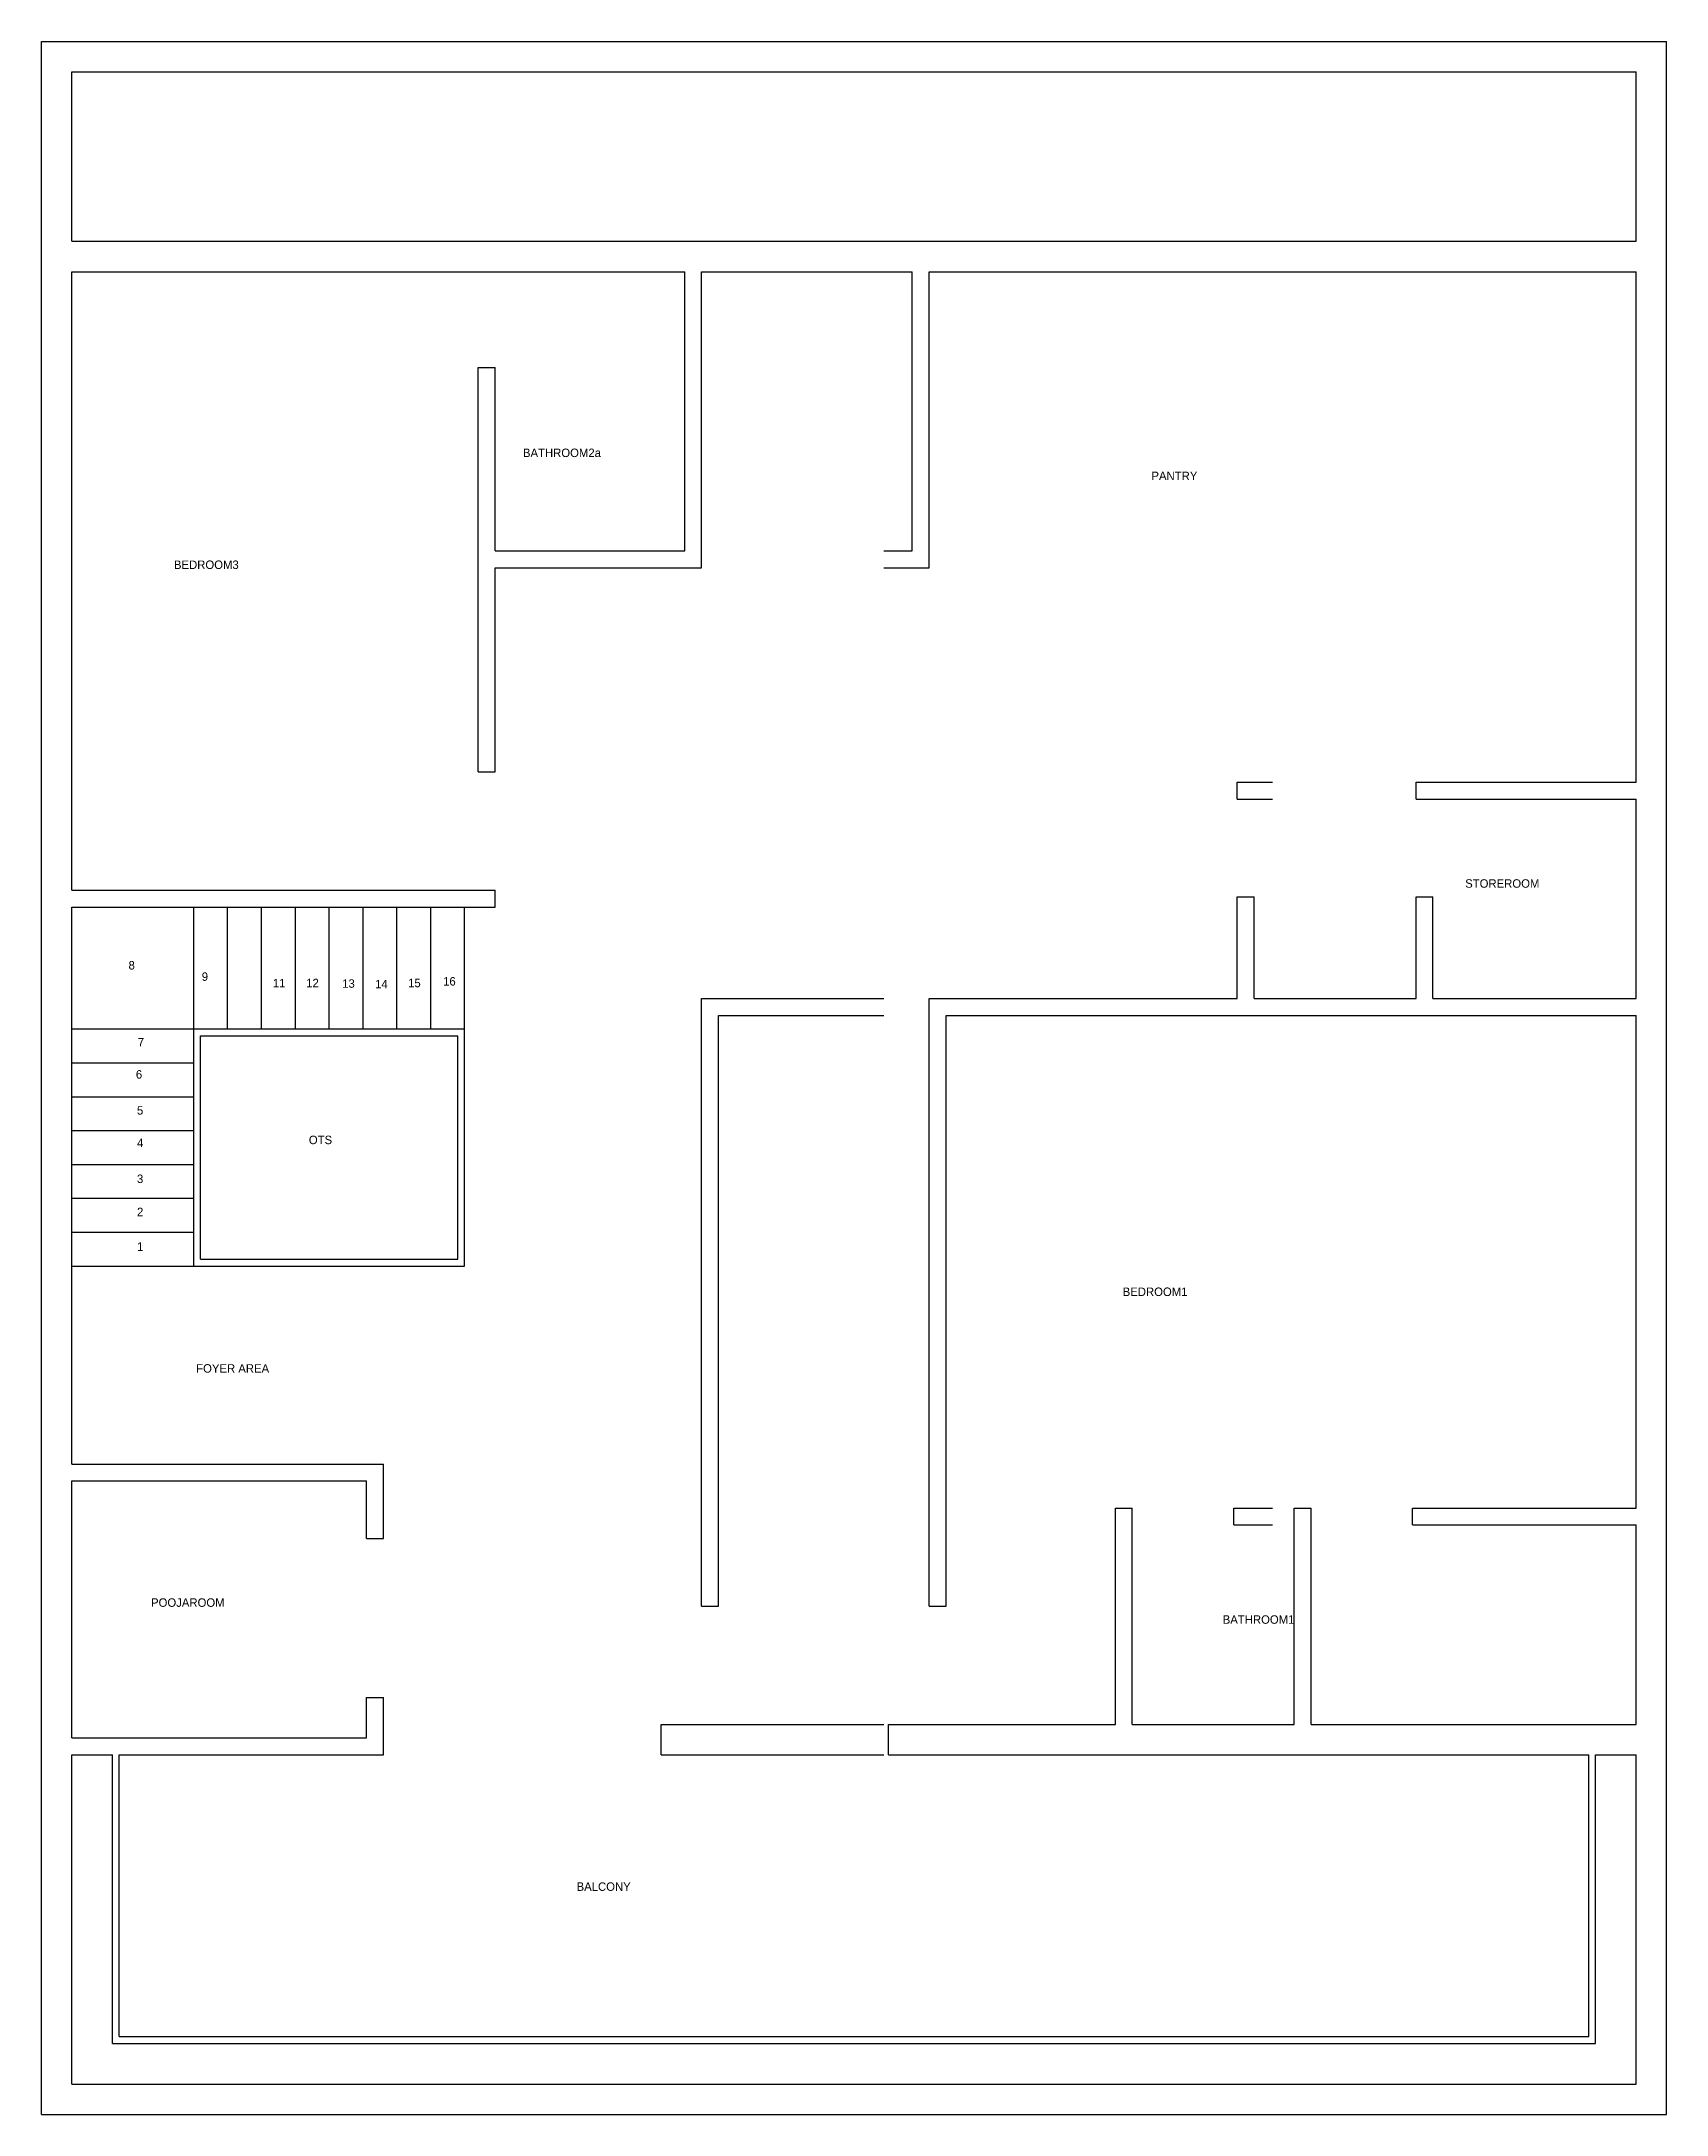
# Model space of a CAD drawing. Header units: metres. Extents: x 0 to 1067, y 0 to 612.
# Drawn here: x 587 to 1067, y 0 to 612 of the extents above; entities that cross this region are included whole.
import ezdxf

# ---------------------------------------------------------------- set-up
doc = ezdxf.new("R2010")
doc.units = ezdxf.units.M
for name, color, linetype in [('Balcony', 7, 'Continuous'), ('BathRoom1', 7, 'Continuous'), ('BathRoom2a', 7, 'Continuous'), ('BedRoom1', 7, 'Continuous'), ('BedRoom3', 7, 'Continuous'), ('Boundary', 7, 'Continuous'), ('FoyerArea', 7, 'Continuous'), ('OTS', 7, 'Continuous'), ('Pantry', 7, 'Continuous'), ('PoojaRoom', 7, 'Continuous'), ('Staircase', 7, 'Continuous'), ('StoreRoom', 7, 'Continuous')]:
    doc.layers.add(name, color=color, linetype=linetype)

msp = doc.modelspace()

# ---------------------------------------------------------------- texts
at = {"layer": 'Balcony', "insert": (745.17, 68.54), "char_height": 2.5, "attachment_point": 1}
msp.add_mtext('BALCONY', dxfattribs=at)
at = {"layer": 'BathRoom1', "insert": (936.01, 147.38), "char_height": 2.5, "attachment_point": 1}
msp.add_mtext('BATHROOM1', dxfattribs=at)
at = {"layer": 'BathRoom2a', "insert": (729.32, 491.81), "char_height": 2.5, "attachment_point": 1}
msp.add_mtext('BATHROOM2a', dxfattribs=at)
at = {"layer": 'BedRoom1', "insert": (906.46, 244.14), "char_height": 2.5, "attachment_point": 1}
msp.add_mtext('BEDROOM1', dxfattribs=at)
at = {"layer": 'BedRoom3', "insert": (626.24, 458.77), "char_height": 2.5, "attachment_point": 1}
msp.add_mtext('BEDROOM3', dxfattribs=at)
at = {"layer": 'FoyerArea', "insert": (632.8, 221.51), "char_height": 2.5, "attachment_point": 1}
msp.add_mtext('FOYER AREA', dxfattribs=at)
at = {"layer": 'OTS', "insert": (666.08, 288.97), "char_height": 2.5, "attachment_point": 1}
msp.add_mtext('OTS', dxfattribs=at)
at = {"layer": 'Pantry', "insert": (914.95, 485.01), "char_height": 2.5, "attachment_point": 1}
msp.add_mtext('PANTRY', dxfattribs=at)
at = {"layer": 'PoojaRoom', "insert": (619.47, 152.39), "char_height": 2.5, "attachment_point": 1}
msp.add_mtext('POOJAROOM', dxfattribs=at)
at = {"layer": 'Staircase', "char_height": 2.5, "attachment_point": 1}
for s, insert in [('8', (612.82, 340.53)), ('9', (634.45, 337.18)), ('11', (655.43, 335.25)), ('12', (665.31, 335.3)), ('13', (675.93, 335.14)), ('14', (685.65, 334.97)), ('15', (695.4, 335.3)), ('16', (705.74, 335.79)), ('7', (615.56, 317.81)), ('6', (614.99, 308.31)), ('5', (615.32, 297.68)), ('4', (615.32, 288.09)), ('3', (615.32, 277.5)), ('2', (615.32, 267.71)), ('1', (615.32, 257.46))]:
    msp.add_mtext(s, dxfattribs=dict(at, insert=insert))
at = {"layer": 'StoreRoom', "insert": (1007.62, 364.67), "char_height": 2.5, "attachment_point": 1}
msp.add_mtext('STOREROOM', dxfattribs=at)

# ---------------------------------------------------------------- linework, layer by layer
at = {"layer": 'Balcony'}
for p, q in [((688.1, 106.16), (688.1, 123.16)), ((770.1, 106.16), (770.1, 115.16)), ((837.3, 106.16), (837.3, 115.16)), ((608.1, 21), (608.1, 106.16)), ((610.1, 23), (610.1, 106.16)), ((610.1, 106.16), (688.1, 106.16)), ((770.1, 106.16), (835.95, 106.16)), ((837.3, 106.16), (1044.1, 106.16)), ((1044.1, 23), (1044.1, 106.16)), ((1046.1, 21), (1046.1, 106.16)), ((608.1, 21), (1046.1, 21)), ((610.1, 23), (1044.1, 23))]:
    msp.add_line(p, q, dxfattribs=at)
at = {"layer": 'BathRoom1'}
for p, q in [((909.3, 115.16), (909.3, 179.04)), ((939.3, 174.04), (939.3, 179.04)), ((962.1, 115.16), (962.1, 179.04)), ((992.1, 174.04), (992.1, 179.04)), ((939.3, 174.04), (950.7, 174.04)), ((992.1, 174.04), (1058.1, 174.04)), ((1058.1, 115.16), (1058.1, 174.04)), ((909.3, 115.16), (950.7, 115.16)), ((962.1, 115.16), (1058.1, 115.16))]:
    msp.add_line(p, q, dxfattribs=at)
at = {"layer": 'BathRoom2a'}
for p, q in [((716.1, 544.02), (777.1, 544.02)), ((777.1, 461.58), (777.1, 544.02)), ((835.95, 544.02), (844.3, 544.02)), ((844.3, 461.58), (844.3, 544.02)), ((716.1, 515.72), (721.1, 515.72)), ((721.1, 461.58), (721.1, 515.72)), ((721.1, 461.58), (777.1, 461.58)), ((835.95, 461.58), (844.3, 461.58))]:
    msp.add_line(p, q, dxfattribs=at)
at = {"layer": 'BedRoom1'}
for p, q in [((721.1, 356.48), (721.1, 361.48)), ((787.1, 150.04), (787.1, 324.48)), ((787.1, 324.48), (835.95, 324.48)), ((854.3, 150.04), (854.3, 324.48)), ((854.3, 324.48), (1058.1, 324.48)), ((1058.1, 179.04), (1058.1, 324.48)), ((904.3, 115.16), (904.3, 179.04)), ((904.3, 179.04), (909.3, 179.04)), ((939.3, 179.04), (950.7, 179.04)), ((957.1, 115.16), (957.1, 179.04)), ((957.1, 179.04), (962.1, 179.04)), ((992.1, 179.04), (1058.1, 179.04)), ((770.1, 115.16), (835.95, 115.16)), ((837.3, 115.16), (904.3, 115.16)), ((950.7, 115.16), (957.1, 115.16))]:
    msp.add_line(p, q, dxfattribs=at)
at = {"layer": 'BedRoom3'}
for p, q in [((596.1, 361.48), (596.1, 544.02)), ((596.1, 544.02), (716.1, 544.02)), ((716.1, 396.35), (716.1, 515.72)), ((716.1, 396.35), (721.1, 396.35)), ((596.1, 361.48), (721.1, 361.48)), ((782.1, 150.04), (787.1, 150.04)), ((849.3, 150.04), (854.3, 150.04))]:
    msp.add_line(p, q, dxfattribs=at)
at = {"layer": 'Boundary'}
for p, q in [((587.1, 0), (587.1, 612)), ((587.1, 612), (1067.1, 612)), ((1067.1, 0), (1067.1, 612)), ((596.1, 553.02), (596.1, 603)), ((596.1, 603), (1058.1, 603)), ((1058.1, 553.02), (1058.1, 603)), ((596.1, 553.02), (1058.1, 553.02)), ((596.1, 9), (596.1, 106.16)), ((596.1, 106.16), (608.1, 106.16)), ((1046.1, 106.16), (1058.1, 106.16)), ((1058.1, 9), (1058.1, 106.16)), ((596.1, 9), (1058.1, 9)), ((587.1, 0), (1067.1, 0))]:
    msp.add_line(p, q, dxfattribs=at)
at = {"layer": 'FoyerArea'}
for p, q in [((782.1, 150.04), (782.1, 329.48)), ((849.3, 150.04), (849.3, 329.48)), ((596.1, 192.04), (596.1, 250.48)), ((596.1, 192.04), (688.1, 192.04)), ((688.1, 170.04), (688.1, 192.04))]:
    msp.add_line(p, q, dxfattribs=at)
at = {"layer": 'OTS'}
for p, q in [((634.1, 252.48), (634.1, 318.48)), ((634.1, 318.48), (710.1, 318.48)), ((710.1, 252.48), (710.1, 318.48)), ((712.1, 250.48), (712.1, 320.48)), ((634.1, 252.48), (710.1, 252.48)), ((632.1, 250.48), (712.1, 250.48))]:
    msp.add_line(p, q, dxfattribs=at)
at = {"layer": 'Pantry'}
for p, q in [((782.1, 456.58), (782.1, 544.02)), ((782.1, 544.02), (835.95, 544.02)), ((849.3, 456.58), (849.3, 544.02)), ((849.3, 544.02), (1058.1, 544.02)), ((1058.1, 393.35), (1058.1, 544.02)), ((721.1, 396.35), (721.1, 456.58)), ((721.1, 456.58), (782.1, 456.58)), ((835.95, 456.58), (849.3, 456.58)), ((940.3, 393.35), (950.7, 393.35)), ((993.1, 393.35), (1058.1, 393.35)), ((940.3, 329.48), (940.3, 359.48)), ((993.1, 329.48), (993.1, 359.48)), ((782.1, 329.48), (835.95, 329.48)), ((849.3, 329.48), (940.3, 329.48)), ((950.7, 329.48), (993.1, 329.48))]:
    msp.add_line(p, q, dxfattribs=at)
at = {"layer": 'PoojaRoom'}
for p, q in [((596.1, 111.16), (596.1, 187.04)), ((596.1, 187.04), (683.1, 187.04)), ((683.1, 170.04), (683.1, 187.04)), ((683.1, 170.04), (688.1, 170.04)), ((683.1, 123.16), (688.1, 123.16)), ((683.1, 111.16), (683.1, 123.16)), ((596.1, 111.16), (683.1, 111.16))]:
    msp.add_line(p, q, dxfattribs=at)
at = {"layer": 'Staircase'}
for p, q in [((596.1, 356.48), (721.1, 356.48)), ((596.1, 250.48), (596.1, 356.48)), ((632.1, 250.48), (632.1, 356.48)), ((642.1, 320.48), (642.1, 356.48)), ((652.1, 320.48), (652.1, 356.48)), ((662.1, 320.48), (662.1, 356.48)), ((672.1, 320.48), (672.1, 356.48)), ((682.1, 320.48), (682.1, 356.48)), ((692.1, 320.48), (692.1, 356.48)), ((702.1, 320.48), (702.1, 356.48)), ((712.1, 320.48), (712.1, 356.48)), ((596.1, 320.48), (712.1, 320.48)), ((596.1, 310.48), (632.1, 310.48)), ((596.1, 300.48), (632.1, 300.48)), ((596.1, 290.48), (632.1, 290.48)), ((596.1, 280.48), (632.1, 280.48)), ((596.1, 270.48), (632.1, 270.48)), ((596.1, 260.48), (632.1, 260.48)), ((596.1, 250.48), (632.1, 250.48))]:
    msp.add_line(p, q, dxfattribs=at)
at = {"layer": 'StoreRoom'}
for p, q in [((940.3, 388.35), (940.3, 393.35)), ((993.1, 388.35), (993.1, 393.35)), ((940.3, 388.35), (950.7, 388.35)), ((993.1, 388.35), (1058.1, 388.35)), ((1058.1, 329.48), (1058.1, 388.35)), ((940.3, 359.48), (945.3, 359.48)), ((945.3, 329.48), (945.3, 359.48)), ((993.1, 359.48), (998.1, 359.48)), ((998.1, 329.48), (998.1, 359.48)), ((945.3, 329.48), (950.7, 329.48)), ((998.1, 329.48), (1058.1, 329.48))]:
    msp.add_line(p, q, dxfattribs=at)

msp.set_redraw_order([(e.dxf.handle, doc.entitydb.next_handle()) for e in msp.query("TEXT MTEXT ATTDEF DIMENSION ARC_DIMENSION")])  # texts and dimensions are drawn at this point

doc.saveas('drawing.dxf')
